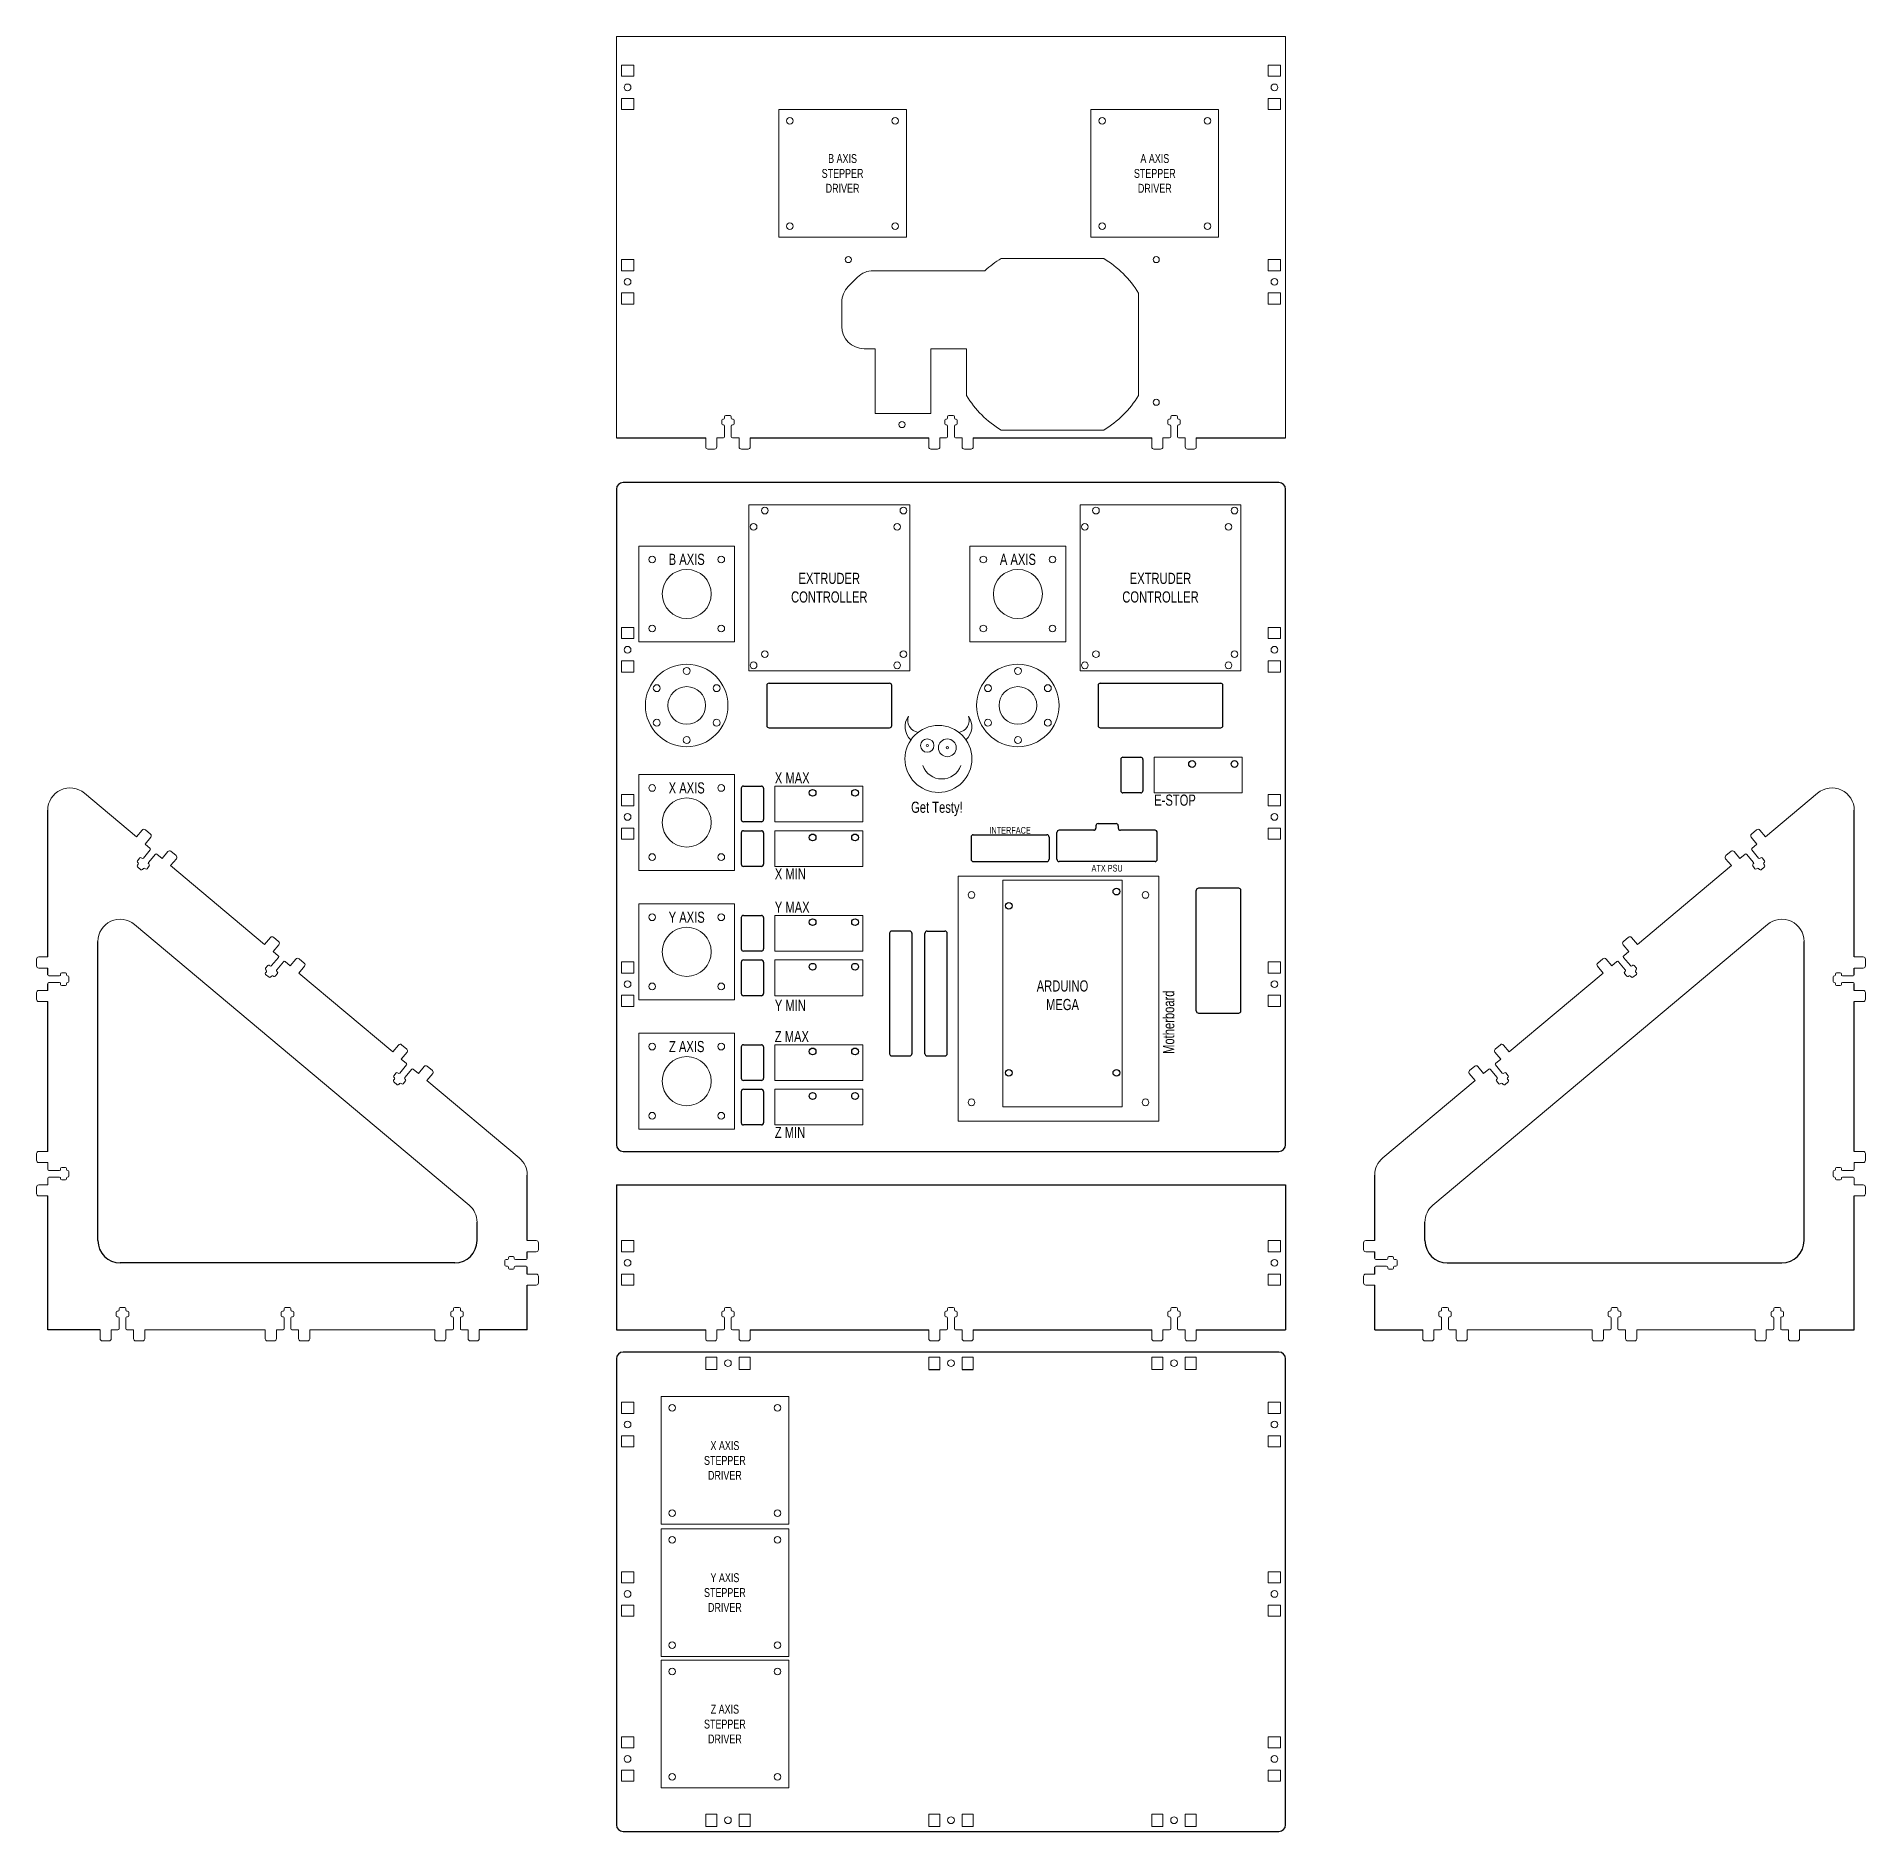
# Model space of a CAD drawing. Header units: millimetres. Extents: x -260 to 560, y -395 to 410.
import ezdxf

# ---------------------------------------------------------------- set-up
doc = ezdxf.new("R2010")
doc.units = ezdxf.units.MM
doc.layers.get('0').update_dxf_attribs({"linetype": 'CONTINUOUS', "lineweight": 25, "true_color": 0x000000})
for name, color, linetype, lineweight, true_color in [('1 Motor Plate', 7, 'CONTINUOUS', 0, 0x000000), ('6 Dino Brackets', 7, 'CONTINUOUS', 0, 0x000000), ('angle', 7, 'CONTINUOUS', 0, 0x000000), ('Cut', 7, 'CONTINUOUS', 0, 0x000000), ('Etch', 1, 'CONTINUOUS', 0, 0xff0000), ('Text', 1, 'CONTINUOUS', 0, 0xff0000), ('Top Layer', 7, 'CONTINUOUS', 0, 0x000000), ('Top Plate', 7, 'CONTINUOUS', 0, 0x000000)]:
    doc.layers.add(name, color=color, linetype=linetype, lineweight=lineweight, true_color=true_color)
doc.styles.get("Standard").update_dxf_attribs({"font": 'txt', "width": 0.75})

msp = doc.modelspace()

# ---------------------------------------------------------------- texts
at = {"layer": 'Etch', "width": 100}
for s, insert, char_height, attachment_point in [('B\\~AXIS\\PSTEPPER\\PDRIVER', (101.38, 348.62), 4, 5), ('A\\~AXIS\\PSTEPPER\\PDRIVER', (241.38, 348.62), 4, 5), ('B\\~AXIS', (31.5, 175.49), 5, 5), ('A\\~AXIS', (180, 175.49), 5, 5), ('X\\~AXIS', (31.5, 72.99), 5, 5), ('X\\~MAX', (71, 77.5), 5, 4), ('Get\\~Testy!', (143.68, 60.34), 5, 8), ('E-STOP', (241.11, 67.5), 5, 4), ('INTERFACE', (176.5, 54), 3, 5), ('X\\~MIN', (71, 34.5), 5, 4), ('ATX\\~PSU', (220, 37), 3, 5), ('Y\\~AXIS', (31.5, 14.99), 5, 5), ('Y\\~MAX', (71, 19.5), 5, 4), ('ARDUINO\\PMEGA', (200, -20), 5, 5), ('Y\\~MIN', (71, -24.5), 5, 4), ('Z\\~AXIS', (31.5, -43.01), 5, 5), ('Z\\~MAX', (71, -38.5), 5, 4), ('Z\\~MIN', (71, -81.5), 5, 4), ('X\\~AXIS\\PSTEPPER\\PDRIVER', (48.62, -228.62), 4, 5), ('Y\\~AXIS\\PSTEPPER\\PDRIVER', (48.62, -287.86), 4, 5), ('Z\\~AXIS\\PSTEPPER\\PDRIVER', (48.62, -346.86), 4, 5)]:
    msp.add_mtext(s, dxfattribs=dict(at, insert=insert, char_height=char_height, attachment_point=attachment_point))
at = {"layer": 'Etch', "insert": (247.64, -32.06), "char_height": 5, "width": 100, "attachment_point": 5, "rotation": 90}
msp.add_mtext('Motherboard', dxfattribs=at)
at = {"layer": 'Text', "char_height": 5, "width": 100, "attachment_point": 5}
for insert in [(95.43, 162.8), (243.93, 162.8)]:
    msp.add_mtext('EXTRUDER\\PCONTROLLER', dxfattribs=dict(at, insert=insert))

# ---------------------------------------------------------------- linework, layer by layer
for p, q in [((0, 230), (40, 230)), ((60, 230), (140, 230)), ((160, 230), (240, 230)), ((260, 230), (300, 230)), ((0, 207), (0, -87)), ((297, 210), (3, 210)), ((300, -87), (300, 207)), ((67.42, 119), (67.42, 101)), ((68.42, 120), (122.42, 120)), ((123.42, 101), (123.42, 119)), ((215.92, 119), (215.92, 101)), ((216.92, 120), (270.92, 120)), ((271.92, 101), (271.92, 119)), ((68.42, 100), (122.42, 100)), ((216.92, 100), (270.92, 100)), ((226.08, 85.75), (226.08, 71.75)), ((227.08, 86.75), (235.08, 86.75)), ((236.08, 85.75), (236.08, 71.75)), ((56.97, 73.84), (64.97, 73.84)), ((55.97, 72.84), (55.97, 58.84)), ((65.97, 72.84), (65.97, 58.84)), ((235.08, 70.75), (227.08, 70.75)), ((-255, -2.78), (-255, 63)), ((64.97, 57.84), (56.97, 57.84)), ((555, -2.78), (555, 63)), ((55.97, 52.84), (55.97, 38.84)), ((56.97, 53.84), (64.97, 53.84)), ((65.97, 52.84), (65.97, 38.84)), ((159, 51), (159, 41)), ((160, 52), (193, 52)), ((194, 51), (194, 41)), ((197.5, 41), (197.5, 53)), ((214, 54), (198.5, 54)), ((215, 56), (215, 55)), ((216, 57), (224, 57)), ((225, 56), (225, 55)), ((241.5, 54), (226, 54)), ((242.5, 41), (242.5, 53)), ((64.97, 37.84), (56.97, 37.84)), ((160, 40), (193, 40)), ((241.5, 40), (198.5, 40)), ((260, -27), (260, 27)), ((279, 28), (261, 28)), ((280, -27), (280, 27)), ((55.97, 14.84), (55.97, 0.84)), ((56.97, 15.84), (64.97, 15.84)), ((65.97, 14.84), (65.97, 0.84)), ((131.47, 8.82), (123.47, 8.82)), ((139.3, 8.78), (147.3, 8.78)), ((-232.5, -130), (-232.5, 4.12)), ((122.47, 7.82), (122.47, -46.18)), ((132.47, 7.82), (132.47, -46.18)), ((138.3, -46.18), (138.3, 7.78)), ((148.3, -46.18), (148.3, 7.78)), ((532.5, -130), (532.5, 4.12)), ((-255, -10.78), (-255, -7.78)), ((55.97, -5.16), (55.97, -19.16)), ((64.97, -0.16), (56.97, -0.16)), ((56.97, -4.16), (64.97, -4.16)), ((65.97, -5.16), (65.97, -19.16)), ((555, -10.78), (555, -7.78)), ((-255, -17.78), (-255, -14.78)), ((555, -17.78), (555, -14.78)), ((-255, -90), (-255, -22.78)), ((64.97, -20.16), (56.97, -20.16)), ((555, -90), (555, -22.78)), ((261, -28), (279, -28)), ((55.97, -43.16), (55.97, -57.16)), ((56.97, -42.16), (64.97, -42.16)), ((65.97, -43.16), (65.97, -57.16)), ((123.47, -47.18), (131.47, -47.18)), ((139.3, -47.18), (147.3, -47.18)), ((55.97, -63.16), (55.97, -77.16)), ((64.97, -58.16), (56.97, -58.16)), ((56.97, -62.16), (64.97, -62.16)), ((65.97, -63.16), (65.97, -77.16)), ((64.97, -78.16), (56.97, -78.16)), ((3, -90), (297, -90)), ((-40, -130), (-40, -100.62)), ((0, -105), (300, -105)), ((0, -105), (0, -170)), ((300, -105), (300, -170)), ((340, -130), (340, -100.62)), ((-255, -170), (-255, -110)), ((555, -170), (555, -110)), ((-62.5, -130), (-62.5, -121.74)), ((362.5, -130), (362.5, -121.74)), ((-40, -138), (-40, -135)), ((340, -138), (340, -135)), ((-72.5, -140), (-222.5, -140)), ((-40, -145), (-40, -142)), ((340, -145), (340, -142)), ((372.5, -140), (522.5, -140)), ((-40, -170), (-40, -150)), ((340, -170), (340, -150)), ((-231.5, -170), (-255, -170)), ((-40, -170), (-61.5, -170)), ((0, -170), (40, -170)), ((60, -170), (140, -170)), ((160, -170), (240, -170)), ((260, -170), (300, -170)), ((340, -170), (361.5, -170)), ((530.5, -170), (555, -170)), ((297, -180), (3, -180)), ((0, -183), (0, -392)), ((140, -187.75), (145, -187.75)), ((155, -187.75), (160, -187.75)), ((300, -392), (300, -183)), ((3, -395), (297, -395))]:
    msp.add_line(p, q)
for centre in [(258.08, 83.75), (277.08, 83.75), (87.97, 70.84), (106.97, 70.84), (87.97, 50.84), (106.97, 50.84), (224.16, 26.52), (175.9, 20.17), (87.97, 12.84), (106.97, 12.84), (87.97, -7.16), (106.97, -7.16), (87.97, -45.16), (106.97, -45.16), (175.9, -54.76), (224.16, -54.76), (87.97, -65.16), (106.97, -65.16)]:
    msp.add_circle(centre, 1.5)
for centre, radius, start, end in [((3, 207), 3, 90, 180), ((297, 207), 3, 0, 90), ((68.42, 119), 1, 90, 180), ((122.42, 119), 1, 360, 90), ((216.92, 119), 1, 90, 180), ((270.92, 119), 1, 360, 90), ((68.42, 101), 1, 180, 270), ((122.42, 101), 1, 270, 360), ((216.92, 101), 1, 180, 270), ((270.92, 101), 1, 270, 360), ((227.08, 85.75), 1, 90, 180), ((235.08, 85.75), 1, 0, 90), ((56.97, 72.84), 1, 90, 180), ((64.97, 72.84), 1, 0, 90), ((227.08, 71.75), 1, 180, 270), ((235.08, 71.75), 1, 270, 0), ((56.97, 58.84), 1, 180, 270), ((64.97, 58.84), 1, 270, 0), ((56.97, 52.84), 1, 90, 180), ((64.97, 52.84), 1, 0, 90), ((160, 51), 1, 90, 180), ((193, 51), 1, 0, 90), ((198.5, 53), 1, 90, 180), ((214, 55), 1, 270, 360), ((216, 56), 1, 90, 180), ((224, 56), 1, 360, 90), ((226, 55), 1, 180, 270), ((241.5, 53), 1, 360, 90), ((56.97, 38.84), 1, 180, 270), ((64.97, 38.84), 1, 270, 0), ((160, 41), 1, 180, 270), ((193, 41), 1, 270, 0), ((198.5, 41), 1, 180, 270), ((241.5, 41), 1, 270, 360), ((261, 27), 1, 90, 180), ((279, 27), 1, 360, 90), ((56.97, 14.84), 1, 90, 180), ((64.97, 14.84), 1, 0, 90), ((123.47, 7.82), 1, 90, 180), ((131.47, 7.82), 1, 360, 90), ((139.3, 7.78), 1, 90, 180), ((147.3, 7.78), 1, 0, 90), ((56.97, 0.84), 1, 180, 270), ((64.97, 0.84), 1, 270, 0), ((56.97, -5.16), 1, 90, 180), ((64.97, -5.16), 1, 0, 90), ((56.97, -19.16), 1, 180, 270), ((64.97, -19.16), 1, 270, 0), ((261, -27), 1, 180, 270), ((279, -27), 1, 270, 360), ((56.97, -43.16), 1, 90, 180), ((64.97, -43.16), 1, 0, 90), ((123.47, -46.18), 1, 180, 270), ((131.47, -46.18), 1, 270, 360), ((139.3, -46.18), 1, 180, 270), ((147.3, -46.18), 1, 270, 0), ((56.97, -57.16), 1, 180, 270), ((64.97, -57.16), 1, 270, 0), ((56.97, -63.16), 1, 90, 180), ((64.97, -63.16), 1, 0, 90), ((56.97, -77.16), 1, 180, 270), ((64.97, -77.16), 1, 270, 0), ((3, -87), 3, 180, 270), ((297, -87), 3, 270, 0), ((-222.5, -130), 10, 180, 270), ((-72.5, -130), 10, 270, 0), ((372.5, -130), 10, 180, 270), ((522.5, -130), 10, 270, 360), ((3, -183), 3, 90, 180), ((297, -183), 3, 0, 90), ((3, -392), 3, 180, 270), ((297, -392), 3, 270, 0)]:
    msp.add_arc(centre, radius, start, end)
at = {"layer": '1 Motor Plate'}
for centre, radius in [((31.5, 125.5), 1.55), ((180, 125.5), 1.55), ((18.08, 117.75), 1.55), ((31.5, 110), 8.45), ((44.92, 117.75), 1.55), ((166.58, 117.75), 1.55), ((180, 110), 8.45), ((193.42, 117.75), 1.55), ((18.08, 102.25), 1.55), ((44.92, 102.25), 1.55), ((166.58, 102.25), 1.55), ((193.42, 102.25), 1.55), ((31.5, 94.5), 1.55), ((180, 94.5), 1.55)]:
    msp.add_circle(centre, radius, dxfattribs=at)
at = {"layer": '6 Dino Brackets'}
for p, q in [((2.25, 397.22), (7.75, 397.22)), ((2.25, 397.22), (2.25, 392.22)), ((7.75, 397.22), (7.75, 392.22)), ((297.75, 397.22), (292.25, 397.22)), ((292.25, 397.22), (292.25, 392.22)), ((297.75, 397.22), (297.75, 392.22)), ((2.25, 392.22), (7.75, 392.22)), ((297.75, 392.22), (292.25, 392.22)), ((2.25, 382.22), (7.75, 382.22)), ((2.25, 382.22), (2.25, 377.22)), ((2.25, 377.22), (7.75, 377.22)), ((7.75, 382.22), (7.75, 377.22)), ((297.75, 382.22), (292.25, 382.22)), ((292.25, 382.22), (292.25, 377.22)), ((297.75, 377.22), (292.25, 377.22)), ((297.75, 382.22), (297.75, 377.22)), ((2.25, 310), (7.75, 310)), ((2.25, 310), (2.25, 305)), ((2.25, 305), (7.75, 305)), ((7.75, 310), (7.75, 305)), ((297.75, 310), (292.25, 310)), ((292.25, 310), (292.25, 305)), ((297.75, 305), (292.25, 305)), ((297.75, 310), (297.75, 305)), ((2.25, 295), (7.75, 295)), ((2.25, 295), (2.25, 290)), ((2.25, 290), (7.75, 290)), ((7.75, 295), (7.75, 290)), ((297.75, 295), (292.25, 295)), ((292.25, 295), (292.25, 290)), ((297.75, 290), (292.25, 290)), ((297.75, 295), (297.75, 290)), ((47.2, 237.9), (47.2, 236.3)), ((48, 238.4), (47.7, 238.4)), ((48.5, 238.9), (48.5, 239.5)), ((49, 240), (51, 240)), ((51.5, 239.5), (51.5, 238.9)), ((52.3, 238.4), (52, 238.4)), ((52.8, 236.3), (52.8, 237.9)), ((147.2, 237.9), (147.2, 236.3)), ((148, 238.4), (147.7, 238.4)), ((148.5, 238.9), (148.5, 239.5)), ((149, 240), (151, 240)), ((151.5, 239.5), (151.5, 238.9)), ((152.3, 238.4), (152, 238.4)), ((152.8, 236.3), (152.8, 237.9)), ((247.2, 237.9), (247.2, 236.3)), ((248, 238.4), (247.7, 238.4)), ((248.5, 238.9), (248.5, 239.5)), ((249, 240), (251, 240)), ((251.5, 239.5), (251.5, 238.9)), ((252.3, 238.4), (252, 238.4)), ((252.8, 236.3), (252.8, 237.9)), ((40, 226), (40, 230)), ((48, 230), (45, 230)), ((45, 230), (45, 226)), ((47.7, 235.8), (48, 235.8)), ((48.5, 230.5), (48.5, 235.3)), ((51.5, 235.3), (51.5, 230.5)), ((52, 235.8), (52.3, 235.8)), ((52, 230), (55, 230)), ((55, 230), (55, 226)), ((60, 230), (60, 225.98)), ((140, 226), (140, 230)), ((148, 230), (145, 230)), ((145, 230), (145, 226)), ((147.7, 235.8), (148, 235.8)), ((148.5, 230.5), (148.5, 235.3)), ((151.5, 235.3), (151.5, 230.5)), ((152, 235.8), (152.3, 235.8)), ((152, 230), (155, 230)), ((155, 230), (155, 226)), ((160, 230), (160, 225.98)), ((240, 226), (240, 230)), ((248, 230), (245, 230)), ((245, 230), (245, 226)), ((247.7, 235.8), (248, 235.8)), ((248.5, 230.5), (248.5, 235.3)), ((251.5, 235.3), (251.5, 230.5)), ((252, 235.8), (252.3, 235.8)), ((252, 230), (255, 230)), ((255, 230), (255, 226)), ((260, 230), (260, 225.98)), ((41, 225), (44, 225)), ((56, 225), (59, 225)), ((141, 225), (144, 225)), ((156, 225), (159, 225)), ((241, 225), (244, 225)), ((256, 225), (259, 225)), ((2.25, 145), (7.75, 145)), ((2.25, 145), (2.25, 140)), ((2.25, 140), (7.75, 140)), ((7.75, 145), (7.75, 140)), ((292.25, 145), (297.75, 145)), ((292.25, 145), (292.25, 140)), ((292.25, 140), (297.75, 140)), ((297.75, 145), (297.75, 140)), ((2.25, 130), (7.75, 130)), ((2.25, 130), (2.25, 125)), ((2.25, 125), (7.75, 125)), ((7.75, 130), (7.75, 125)), ((292.25, 130), (297.75, 130)), ((292.25, 130), (292.25, 125)), ((292.25, 125), (297.75, 125)), ((297.75, 130), (297.75, 125)), ((2.25, 70), (7.75, 70)), ((2.25, 70), (2.25, 65)), ((7.75, 70), (7.75, 65)), ((292.25, 70), (297.75, 70)), ((292.25, 70), (292.25, 65)), ((297.75, 70), (297.75, 65)), ((2.25, 65), (7.75, 65)), ((292.25, 65), (297.75, 65)), ((2.25, 55), (7.75, 55)), ((2.25, 55), (2.25, 50)), ((2.25, 50), (7.75, 50)), ((7.75, 55), (7.75, 50)), ((292.25, 55), (297.75, 55)), ((292.25, 55), (292.25, 50)), ((292.25, 50), (297.75, 50)), ((297.75, 55), (297.75, 50)), ((-260, -6.78), (-260, -3.78)), ((-255, -2.78), (-259.02, -2.78)), ((-255, -7.78), (-259, -7.78)), ((-255, -10.78), (-255, -7.78)), ((2.25, -5), (7.75, -5)), ((2.25, -5), (2.25, -10)), ((7.75, -5), (7.75, -10)), ((292.25, -5), (297.75, -5)), ((292.25, -5), (292.25, -10)), ((297.75, -5), (297.75, -10)), ((555, -2.78), (559.02, -2.78)), ((555, -10.78), (555, -7.78)), ((555, -7.78), (559, -7.78)), ((560, -6.78), (560, -3.78)), ((-255, -14.78), (-255, -17.78)), ((-249.7, -11.28), (-254.5, -11.28)), ((-254.5, -14.28), (-249.7, -14.28)), ((-250.5, -11.28), (-251.1, -11.28)), ((-251.1, -14.28), (-250.5, -14.28)), ((-249.2, -10.78), (-249.2, -10.48)), ((-249.2, -15.08), (-249.2, -14.78)), ((-248.7, -9.98), (-247.1, -9.98)), ((-247.1, -15.58), (-248.7, -15.58)), ((-246.6, -10.48), (-246.6, -10.78)), ((-246.6, -14.78), (-246.6, -15.08)), ((-245.6, -13.78), (-245.6, -11.78)), ((2.25, -10), (7.75, -10)), ((292.25, -10), (297.75, -10)), ((545.6, -13.78), (545.6, -11.78)), ((546.6, -10.48), (546.6, -10.78)), ((546.6, -14.78), (546.6, -15.08)), ((548.7, -9.98), (547.1, -9.98)), ((547.1, -15.58), (548.7, -15.58)), ((549.2, -10.78), (549.2, -10.48)), ((549.2, -15.08), (549.2, -14.78)), ((549.7, -11.28), (554.5, -11.28)), ((554.5, -14.28), (549.7, -14.28)), ((550.5, -11.28), (551.1, -11.28)), ((551.1, -14.28), (550.5, -14.28)), ((555, -14.78), (555, -17.78)), ((-260, -21.78), (-260, -18.78)), ((-255, -17.78), (-259, -17.78)), ((-259, -22.78), (-255, -22.78)), ((2.25, -20), (7.75, -20)), ((2.25, -20), (2.25, -25)), ((7.75, -20), (7.75, -25)), ((292.25, -20), (297.75, -20)), ((292.25, -20), (292.25, -25)), ((297.75, -20), (297.75, -25)), ((555, -17.78), (559, -17.78)), ((559, -22.78), (555, -22.78)), ((560, -21.78), (560, -18.78)), ((2.25, -25), (7.75, -25)), ((292.25, -25), (297.75, -25)), ((-255, -90), (-259.02, -90)), ((555, -90), (559.02, -90)), ((-260, -94), (-260, -91)), ((-255, -95), (-259, -95)), ((-255, -98), (-255, -95)), ((-249.2, -98), (-249.2, -97.7)), ((-248.7, -97.2), (-247.1, -97.2)), ((-246.6, -97.7), (-246.6, -98)), ((546.6, -97.7), (546.6, -98)), ((548.7, -97.2), (547.1, -97.2)), ((549.2, -98), (549.2, -97.7)), ((555, -98), (555, -95)), ((555, -95), (559, -95)), ((560, -94), (560, -91)), ((-260, -109), (-260, -106)), ((-255, -105), (-259, -105)), ((-255, -102), (-255, -105)), ((-249.7, -98.5), (-254.5, -98.5)), ((-254.5, -101.5), (-249.7, -101.5)), ((-250.5, -98.5), (-251.1, -98.5)), ((-251.1, -101.5), (-250.5, -101.5)), ((-249.2, -102.3), (-249.2, -102)), ((-247.1, -102.8), (-248.7, -102.8)), ((-246.6, -102), (-246.6, -102.3)), ((-245.6, -101), (-245.6, -99)), ((545.6, -101), (545.6, -99)), ((546.6, -102), (546.6, -102.3)), ((547.1, -102.8), (548.7, -102.8)), ((549.2, -102.3), (549.2, -102)), ((549.7, -98.5), (554.5, -98.5)), ((554.5, -101.5), (549.7, -101.5)), ((550.5, -98.5), (551.1, -98.5)), ((551.1, -101.5), (550.5, -101.5)), ((555, -102), (555, -105)), ((555, -105), (559, -105)), ((560, -109), (560, -106)), ((-259, -110), (-255, -110)), ((559, -110), (555, -110)), ((-40, -130), (-35.98, -130)), ((-35, -134), (-35, -131)), ((7.75, -130), (2.25, -130)), ((2.25, -135), (2.25, -130)), ((7.75, -135), (7.75, -130)), ((297.75, -130), (292.25, -130)), ((292.25, -135), (292.25, -130)), ((297.75, -135), (297.75, -130)), ((335, -134), (335, -131)), ((340, -130), (335.98, -130)), ((-50, -141), (-50, -139)), ((-49.5, -138.5), (-48.9, -138.5)), ((-48.4, -137.7), (-48.4, -138)), ((-46.3, -137.2), (-47.9, -137.2)), ((-45.8, -138), (-45.8, -137.7)), ((-45.3, -138.5), (-40.5, -138.5)), ((-40, -138), (-40, -135)), ((-40, -135), (-36, -135)), ((7.75, -135), (2.25, -135)), ((297.75, -135), (292.25, -135)), ((340, -135), (336, -135)), ((340, -138), (340, -135)), ((345.3, -138.5), (340.5, -138.5)), ((345.8, -138), (345.8, -137.7)), ((346.3, -137.2), (347.9, -137.2)), ((348.4, -137.7), (348.4, -138)), ((349.5, -138.5), (348.9, -138.5)), ((350, -141), (350, -139)), ((-48.9, -141.5), (-49.5, -141.5)), ((-48.4, -142), (-48.4, -142.3)), ((-47.9, -142.8), (-46.3, -142.8)), ((-45.8, -142.3), (-45.8, -142)), ((-40.5, -141.5), (-45.3, -141.5)), ((-40, -142), (-40, -145)), ((-40, -145), (-36, -145)), ((-35, -149), (-35, -146)), ((7.75, -145), (2.25, -145)), ((2.25, -150), (2.25, -145)), ((7.75, -150), (7.75, -145)), ((297.75, -145), (292.25, -145)), ((292.25, -150), (292.25, -145)), ((297.75, -150), (297.75, -145)), ((335, -149), (335, -146)), ((340, -145), (336, -145)), ((340, -142), (340, -145)), ((340.5, -141.5), (345.3, -141.5)), ((345.8, -142.3), (345.8, -142)), ((347.9, -142.8), (346.3, -142.8)), ((348.4, -142), (348.4, -142.3)), ((348.9, -141.5), (349.5, -141.5)), ((-36, -150), (-40, -150)), ((7.75, -150), (2.25, -150)), ((297.75, -150), (292.25, -150)), ((336, -150), (340, -150)), ((-224.3, -162.1), (-224.3, -163.7)), ((-223.5, -161.6), (-223.8, -161.6)), ((-223, -161.1), (-223, -160.5)), ((-222.5, -160), (-220.5, -160)), ((-220, -160.5), (-220, -161.1)), ((-219.2, -161.6), (-219.5, -161.6)), ((-218.7, -163.7), (-218.7, -162.1)), ((-150.3, -162.1), (-150.3, -163.7)), ((-149.5, -161.6), (-149.8, -161.6)), ((-149, -161.1), (-149, -160.5)), ((-148.5, -160), (-146.5, -160)), ((-146, -160.5), (-146, -161.1)), ((-145.2, -161.6), (-145.5, -161.6)), ((-144.7, -163.7), (-144.7, -162.1)), ((-74.3, -162.1), (-74.3, -163.7)), ((-73.5, -161.6), (-73.8, -161.6)), ((-73, -161.1), (-73, -160.5)), ((-72.5, -160), (-70.5, -160)), ((-70, -160.5), (-70, -161.1)), ((-69.2, -161.6), (-69.5, -161.6)), ((-68.7, -163.7), (-68.7, -162.1)), ((47.2, -162.1), (47.2, -163.7)), ((48, -161.6), (47.7, -161.6)), ((48.5, -161.1), (48.5, -160.5)), ((49, -160), (51, -160)), ((51.5, -160.5), (51.5, -161.1)), ((52.3, -161.6), (52, -161.6)), ((52.8, -163.7), (52.8, -162.1)), ((147.2, -162.1), (147.2, -163.7)), ((148, -161.6), (147.7, -161.6)), ((148.5, -161.1), (148.5, -160.5)), ((149, -160), (151, -160)), ((151.5, -160.5), (151.5, -161.1)), ((152.3, -161.6), (152, -161.6)), ((152.8, -163.7), (152.8, -162.1)), ((247.2, -162.1), (247.2, -163.7)), ((248, -161.6), (247.7, -161.6)), ((248.5, -161.1), (248.5, -160.5)), ((249, -160), (251, -160)), ((251.5, -160.5), (251.5, -161.1)), ((252.3, -161.6), (252, -161.6)), ((252.8, -163.7), (252.8, -162.1)), ((368.7, -163.7), (368.7, -162.1)), ((369.2, -161.6), (369.5, -161.6)), ((370, -160.5), (370, -161.1)), ((372.5, -160), (370.5, -160)), ((373, -161.1), (373, -160.5)), ((373.5, -161.6), (373.8, -161.6)), ((374.3, -162.1), (374.3, -163.7)), ((444.7, -163.7), (444.7, -162.1)), ((445.2, -161.6), (445.5, -161.6)), ((446, -160.5), (446, -161.1)), ((448.5, -160), (446.5, -160)), ((449, -161.1), (449, -160.5)), ((449.5, -161.6), (449.8, -161.6)), ((450.3, -162.1), (450.3, -163.7)), ((517.7, -163.7), (517.7, -162.1)), ((518.2, -161.6), (518.5, -161.6)), ((519, -160.5), (519, -161.1)), ((521.5, -160), (519.5, -160)), ((522, -161.1), (522, -160.5)), ((522.5, -161.6), (522.8, -161.6)), ((523.3, -162.1), (523.3, -163.7)), ((-231.5, -174), (-231.5, -170)), ((-223.5, -170), (-226.5, -170)), ((-226.5, -170), (-226.5, -174)), ((-223.8, -164.2), (-223.5, -164.2)), ((-223, -169.5), (-223, -164.7)), ((-220, -164.7), (-220, -169.5)), ((-219.5, -164.2), (-219.2, -164.2)), ((-219.5, -170), (-216.5, -170)), ((-216.5, -170), (-216.5, -174)), ((-211.5, -170), (-211.5, -174.02)), ((-157.5, -174), (-157.5, -170)), ((-149.5, -170), (-152.5, -170)), ((-152.5, -170), (-152.5, -174)), ((-149.8, -164.2), (-149.5, -164.2)), ((-149, -169.5), (-149, -164.7)), ((-146, -164.7), (-146, -169.5)), ((-145.5, -164.2), (-145.2, -164.2)), ((-145.5, -170), (-142.5, -170)), ((-142.5, -170), (-142.5, -174)), ((-137.5, -170), (-137.5, -174.02)), ((-81.5, -174), (-81.5, -170)), ((-73.5, -170), (-76.5, -170)), ((-76.5, -170), (-76.5, -174)), ((-73.8, -164.2), (-73.5, -164.2)), ((-73, -169.5), (-73, -164.7)), ((-70, -164.7), (-70, -169.5)), ((-69.5, -164.2), (-69.2, -164.2)), ((-69.5, -170), (-66.5, -170)), ((-66.5, -170), (-66.5, -174)), ((-61.5, -170), (-61.5, -174.02)), ((40, -174), (40, -170)), ((48, -170), (45, -170)), ((45, -170), (45, -174)), ((47.7, -164.2), (48, -164.2)), ((48.5, -169.5), (48.5, -164.7)), ((51.5, -164.7), (51.5, -169.5)), ((52, -164.2), (52.3, -164.2)), ((52, -170), (55, -170)), ((55, -170), (55, -174)), ((60, -170), (60, -174.02)), ((140, -174), (140, -170)), ((148, -170), (145, -170)), ((145, -170), (145, -174)), ((147.7, -164.2), (148, -164.2)), ((148.5, -169.5), (148.5, -164.7)), ((151.5, -164.7), (151.5, -169.5)), ((152, -164.2), (152.3, -164.2)), ((152, -170), (155, -170)), ((155, -170), (155, -174)), ((160, -170), (160, -174.02)), ((240, -174), (240, -170)), ((248, -170), (245, -170)), ((245, -170), (245, -174)), ((247.7, -164.2), (248, -164.2)), ((248.5, -169.5), (248.5, -164.7)), ((251.5, -164.7), (251.5, -169.5)), ((252, -164.2), (252.3, -164.2)), ((252, -170), (255, -170)), ((255, -170), (255, -174)), ((260, -170), (260, -174.02)), ((361.5, -170), (361.5, -174.02)), ((369.5, -170), (366.5, -170)), ((366.5, -170), (366.5, -174)), ((369.5, -164.2), (369.2, -164.2)), ((370, -164.7), (370, -169.5)), ((373, -169.5), (373, -164.7)), ((373.8, -164.2), (373.5, -164.2)), ((373.5, -170), (376.5, -170)), ((376.5, -170), (376.5, -174)), ((381.5, -174), (381.5, -170)), ((437.5, -170), (437.5, -174.02)), ((445.5, -170), (442.5, -170)), ((442.5, -170), (442.5, -174)), ((445.5, -164.2), (445.2, -164.2)), ((446, -164.7), (446, -169.5)), ((449, -169.5), (449, -164.7)), ((449.8, -164.2), (449.5, -164.2)), ((449.5, -170), (452.5, -170)), ((452.5, -170), (452.5, -174)), ((457.5, -174), (457.5, -170)), ((510.5, -170), (510.5, -174.02)), ((518.5, -170), (515.5, -170)), ((515.5, -170), (515.5, -174)), ((518.5, -164.2), (518.2, -164.2)), ((519, -164.7), (519, -169.5)), ((522, -169.5), (522, -164.7)), ((522.8, -164.2), (522.5, -164.2)), ((522.5, -170), (525.5, -170)), ((525.5, -170), (525.5, -174)), ((530.5, -174), (530.5, -170)), ((-230.5, -175), (-227.5, -175)), ((-215.5, -175), (-212.5, -175)), ((-156.5, -175), (-153.5, -175)), ((-141.5, -175), (-138.5, -175)), ((-80.5, -175), (-77.5, -175)), ((-65.5, -175), (-62.5, -175)), ((41, -175), (44, -175)), ((56, -175), (59, -175)), ((141, -175), (144, -175)), ((156, -175), (159, -175)), ((241, -175), (244, -175)), ((256, -175), (259, -175)), ((365.5, -175), (362.5, -175)), ((380.5, -175), (377.5, -175)), ((441.5, -175), (438.5, -175)), ((456.5, -175), (453.5, -175)), ((514.5, -175), (511.5, -175)), ((529.5, -175), (526.5, -175)), ((40, -187.75), (40, -182.25)), ((40, -182.25), (45, -182.25)), ((40, -187.75), (45, -187.75)), ((45, -187.75), (45, -182.25)), ((55, -187.75), (55, -182.25)), ((55, -182.25), (60, -182.25)), ((55, -187.75), (60, -187.75)), ((60, -187.75), (60, -182.25)), ((140, -187.75), (140, -182.25)), ((140, -182.25), (145, -182.25)), ((145, -187.75), (145, -182.25)), ((155, -187.75), (155, -182.25)), ((155, -182.25), (160, -182.25)), ((160, -187.75), (160, -182.25)), ((240, -187.75), (240, -182.25)), ((240, -182.25), (245, -182.25)), ((240, -187.75), (245, -187.75)), ((245, -187.75), (245, -182.25)), ((255, -187.75), (255, -182.25)), ((255, -182.25), (260, -182.25)), ((255, -187.75), (260, -187.75)), ((260, -187.75), (260, -182.25)), ((2.25, -202.5), (7.75, -202.5)), ((2.25, -202.5), (2.25, -207.5)), ((7.75, -202.5), (7.75, -207.5)), ((292.25, -202.5), (297.75, -202.5)), ((292.25, -202.5), (292.25, -207.5)), ((297.75, -202.5), (297.75, -207.5)), ((2.25, -207.5), (7.75, -207.5)), ((292.25, -207.5), (297.75, -207.5)), ((2.25, -217.5), (7.75, -217.5)), ((2.25, -217.5), (2.25, -222.5)), ((7.75, -217.5), (7.75, -222.5)), ((292.25, -217.5), (297.75, -217.5)), ((292.25, -217.5), (292.25, -222.5)), ((297.75, -217.5), (297.75, -222.5)), ((2.25, -222.5), (7.75, -222.5)), ((292.25, -222.5), (297.75, -222.5)), ((2.25, -278.5), (7.75, -278.5)), ((2.25, -278.5), (2.25, -283.5)), ((7.75, -278.5), (7.75, -283.5)), ((292.25, -278.5), (297.75, -278.5)), ((292.25, -278.5), (292.25, -283.5)), ((297.75, -278.5), (297.75, -283.5)), ((2.25, -283.5), (7.75, -283.5)), ((292.25, -283.5), (297.75, -283.5)), ((2.25, -293.5), (7.75, -293.5)), ((2.25, -293.5), (2.25, -298.5)), ((7.75, -293.5), (7.75, -298.5)), ((292.25, -293.5), (297.75, -293.5)), ((292.25, -293.5), (292.25, -298.5)), ((297.75, -293.5), (297.75, -298.5)), ((2.25, -298.5), (7.75, -298.5)), ((292.25, -298.5), (297.75, -298.5)), ((2.25, -352.5), (7.75, -352.5)), ((2.25, -352.5), (2.25, -357.5)), ((7.75, -352.5), (7.75, -357.5)), ((292.25, -352.5), (297.75, -352.5)), ((292.25, -352.5), (292.25, -357.5)), ((297.75, -352.5), (297.75, -357.5)), ((2.25, -357.5), (7.75, -357.5)), ((292.25, -357.5), (297.75, -357.5)), ((2.25, -367.5), (7.75, -367.5)), ((2.25, -367.5), (2.25, -372.5)), ((7.75, -367.5), (7.75, -372.5)), ((292.25, -367.5), (297.75, -367.5)), ((292.25, -367.5), (292.25, -372.5)), ((297.75, -367.5), (297.75, -372.5)), ((2.25, -372.5), (7.75, -372.5)), ((292.25, -372.5), (297.75, -372.5)), ((40, -392.75), (40, -387.25)), ((40, -387.25), (45, -387.25)), ((40, -392.75), (45, -392.75)), ((45, -392.75), (45, -387.25)), ((55, -392.75), (55, -387.25)), ((55, -387.25), (60, -387.25)), ((55, -392.75), (60, -392.75)), ((60, -392.75), (60, -387.25)), ((140, -392.75), (140, -387.25)), ((140, -387.25), (145, -387.25)), ((140, -392.75), (145, -392.75)), ((145, -392.75), (145, -387.25)), ((155, -392.75), (155, -387.25)), ((155, -387.25), (160, -387.25)), ((155, -392.75), (160, -392.75)), ((160, -392.75), (160, -387.25)), ((240, -392.75), (240, -387.25)), ((240, -387.25), (245, -387.25)), ((240, -392.75), (245, -392.75)), ((245, -392.75), (245, -387.25)), ((255, -392.75), (255, -387.25)), ((255, -387.25), (260, -387.25)), ((255, -392.75), (260, -392.75)), ((260, -392.75), (260, -387.25))]:
    msp.add_line(p, q, dxfattribs=at)
for centre in [(5, 387.22), (295, 387.22), (5, 300), (295, 300), (5, 135), (295, 135), (5, 60), (295, 60), (5, -15), (295, -15), (5, -140), (295, -140), (50, -185), (150, -185), (250, -185), (5, -212.5), (295, -212.5), (295, -288.5), (5, -288.5), (5, -362.5), (295, -362.5), (50, -390), (150, -390), (250, -390)]:
    msp.add_circle(centre, 1.5, dxfattribs=at)
for centre, radius, start, end in [((47.7, 237.9), 0.5, 90, 180), ((48, 238.9), 0.5, 270, 0), ((49, 239.5), 0.5, 90, 180), ((51, 239.5), 0.5, 0, 90), ((52, 238.9), 0.5, 180, 270), ((52.3, 237.9), 0.5, 0, 90), ((147.7, 237.9), 0.5, 90, 180), ((148, 238.9), 0.5, 270, 0), ((149, 239.5), 0.5, 90, 180), ((151, 239.5), 0.5, 0, 90), ((152, 238.9), 0.5, 180, 270), ((152.3, 237.9), 0.5, 0, 90), ((247.7, 237.9), 0.5, 90, 180), ((248, 238.9), 0.5, 270, 0), ((249, 239.5), 0.5, 90, 180), ((251, 239.5), 0.5, 0, 90), ((252, 238.9), 0.5, 180, 270), ((252.3, 237.9), 0.5, 0, 90), ((47.7, 236.3), 0.5, 180, 270), ((48, 235.3), 0.5, 0, 90), ((48, 230.5), 0.5, 270, 0), ((52, 235.3), 0.5, 90, 180), ((52, 230.5), 0.5, 180, 270), ((52.3, 236.3), 0.5, 270, 0), ((147.7, 236.3), 0.5, 180, 270), ((148, 235.3), 0.5, 0, 90), ((148, 230.5), 0.5, 270, 0), ((152, 235.3), 0.5, 90, 180), ((152, 230.5), 0.5, 180, 270), ((152.3, 236.3), 0.5, 270, 0), ((247.7, 236.3), 0.5, 180, 270), ((248, 235.3), 0.5, 0, 90), ((248, 230.5), 0.5, 270, 0), ((252, 235.3), 0.5, 90, 180), ((252, 230.5), 0.5, 180, 270), ((252.3, 236.3), 0.5, 270, 0), ((41, 226), 1, 180, 270), ((44, 226), 1, 270, 0), ((56, 226), 1, 180, 270), ((59, 226), 1, 270, 359.09399), ((141, 226), 1, 180, 270), ((144, 226), 1, 270, 0), ((156, 226), 1, 180, 270), ((159, 226), 1, 270, 359.09399), ((241, 226), 1, 180, 270), ((244, 226), 1, 270, 0), ((256, 226), 1, 180, 270), ((259, 226), 1, 270, 359.09399), ((-259, -3.78), 1, 90.90601, 180), ((-259, -6.78), 1, 180, 270), ((559, -6.78), 1, 270, 360), ((559, -3.78), 1, 360, 89.09399), ((-254.5, -10.78), 0.5, 180, 270), ((-254.5, -14.78), 0.5, 90, 180), ((-249.7, -10.78), 0.5, 270, 0), ((-249.7, -14.78), 0.5, 0, 90), ((-248.7, -10.48), 0.5, 90, 180), ((-248.7, -15.08), 0.5, 180, 270), ((-247.1, -10.48), 0.5, 0, 90), ((-247.1, -15.08), 0.5, 270, 0), ((-246.1, -10.78), 0.5, 180, 270), ((-246.1, -14.78), 0.5, 90, 180), ((-246.1, -11.78), 0.5, 0, 90), ((-246.1, -13.78), 0.5, 270, 0), ((546.1, -11.78), 0.5, 90, 180), ((546.1, -13.78), 0.5, 180, 270), ((546.1, -10.78), 0.5, 270, 360), ((546.1, -14.78), 0.5, 0, 90), ((547.1, -10.48), 0.5, 90, 180), ((547.1, -15.08), 0.5, 180, 270), ((548.7, -10.48), 0.5, 360, 90), ((548.7, -15.08), 0.5, 270, 0), ((549.7, -10.78), 0.5, 180, 270), ((549.7, -14.78), 0.5, 90, 180), ((554.5, -10.78), 0.5, 270, 360), ((554.5, -14.78), 0.5, 360, 90), ((-259, -18.78), 1, 90, 180), ((-259, -21.78), 1, 180, 270), ((559, -18.78), 1, 360, 90), ((559, -21.78), 1, 270, 360), ((-259, -91), 1, 90.90601, 180), ((559, -91), 1, 360, 89.09399), ((-259, -94), 1, 180, 270), ((-254.5, -98), 0.5, 180, 270), ((-249.7, -98), 0.5, 270, 0), ((-248.7, -97.7), 0.5, 90, 180), ((-247.1, -97.7), 0.5, 0, 90), ((-246.1, -98), 0.5, 180, 270), ((546.1, -98), 0.5, 270, 360), ((547.1, -97.7), 0.5, 90, 180), ((548.7, -97.7), 0.5, 360, 90), ((549.7, -98), 0.5, 180, 270), ((554.5, -98), 0.5, 270, 360), ((559, -94), 1, 270, 360), ((-259, -106), 1, 90, 180), ((-254.5, -102), 0.5, 90, 180), ((-249.7, -102), 0.5, 0, 90), ((-248.7, -102.3), 0.5, 180, 270), ((-247.1, -102.3), 0.5, 270, 0), ((-246.1, -102), 0.5, 90, 180), ((-246.1, -99), 0.5, 0, 90), ((-246.1, -101), 0.5, 270, 0), ((546.1, -99), 0.5, 90, 180), ((546.1, -101), 0.5, 180, 270), ((546.1, -102), 0.5, 0, 90), ((547.1, -102.3), 0.5, 180, 270), ((548.7, -102.3), 0.5, 270, 0), ((549.7, -102), 0.5, 90, 180), ((554.5, -102), 0.5, 360, 90), ((559, -106), 1, 360, 90), ((-259, -109), 1, 180, 270), ((559, -109), 1, 270, 360), ((-36, -131), 1, 0, 89.09399), ((336, -131), 1, 90.90601, 180), ((-49.5, -139), 0.5, 90, 180), ((-48.9, -138), 0.5, 270, 0), ((-47.9, -137.7), 0.5, 90, 180), ((-46.3, -137.7), 0.5, 0, 90), ((-45.3, -138), 0.5, 180, 270), ((-40.5, -138), 0.5, 270, 0), ((-36, -134), 1, 270, 0), ((336, -134), 1, 180, 270), ((340.5, -138), 0.5, 180, 270), ((345.3, -138), 0.5, 270, 0), ((346.3, -137.7), 0.5, 90, 180), ((347.9, -137.7), 0.5, 0, 90), ((348.9, -138), 0.5, 180, 270), ((349.5, -139), 0.5, 360, 90), ((-49.5, -141), 0.5, 180, 270), ((-48.9, -142), 0.5, 0, 90), ((-47.9, -142.3), 0.5, 180, 270), ((-46.3, -142.3), 0.5, 270, 0), ((-45.3, -142), 0.5, 90, 180), ((-40.5, -142), 0.5, 0, 90), ((-36, -146), 1, 0, 90), ((336, -146), 1, 90, 180), ((340.5, -142), 0.5, 90, 180), ((345.3, -142), 0.5, 360, 90), ((346.3, -142.3), 0.5, 180, 270), ((347.9, -142.3), 0.5, 270, 360), ((348.9, -142), 0.5, 90, 180), ((349.5, -141), 0.5, 270, 360), ((-36, -149), 1, 270, 0), ((336, -149), 1, 180, 270), ((-223.8, -162.1), 0.5, 90, 180), ((-223.8, -163.7), 0.5, 180, 270), ((-223.5, -161.1), 0.5, 270, 0), ((-222.5, -160.5), 0.5, 90, 180), ((-220.5, -160.5), 0.5, 0, 90), ((-219.5, -161.1), 0.5, 180, 270), ((-219.2, -162.1), 0.5, 0, 90), ((-219.2, -163.7), 0.5, 270, 0), ((-149.8, -162.1), 0.5, 90, 180), ((-149.8, -163.7), 0.5, 180, 270), ((-149.5, -161.1), 0.5, 270, 0), ((-148.5, -160.5), 0.5, 90, 180), ((-146.5, -160.5), 0.5, 0, 90), ((-145.5, -161.1), 0.5, 180, 270), ((-145.2, -162.1), 0.5, 0, 90), ((-145.2, -163.7), 0.5, 270, 0), ((-73.8, -162.1), 0.5, 90, 180), ((-73.8, -163.7), 0.5, 180, 270), ((-73.5, -161.1), 0.5, 270, 0), ((-72.5, -160.5), 0.5, 90, 180), ((-70.5, -160.5), 0.5, 0, 90), ((-69.5, -161.1), 0.5, 180, 270), ((-69.2, -162.1), 0.5, 0, 90), ((-69.2, -163.7), 0.5, 270, 0), ((47.7, -162.1), 0.5, 90, 180), ((47.7, -163.7), 0.5, 180, 270), ((48, -161.1), 0.5, 270, 360), ((49, -160.5), 0.5, 90, 180), ((51, -160.5), 0.5, 360, 90), ((52, -161.1), 0.5, 180, 270), ((52.3, -162.1), 0.5, 360, 90), ((52.3, -163.7), 0.5, 270, 360), ((147.7, -162.1), 0.5, 90, 180), ((147.7, -163.7), 0.5, 180, 270), ((148, -161.1), 0.5, 270, 360), ((149, -160.5), 0.5, 90, 180), ((151, -160.5), 0.5, 360, 90), ((152, -161.1), 0.5, 180, 270), ((152.3, -162.1), 0.5, 360, 90), ((152.3, -163.7), 0.5, 270, 360), ((247.7, -162.1), 0.5, 90, 180), ((247.7, -163.7), 0.5, 180, 270), ((248, -161.1), 0.5, 270, 360), ((249, -160.5), 0.5, 90, 180), ((251, -160.5), 0.5, 360, 90), ((252, -161.1), 0.5, 180, 270), ((252.3, -162.1), 0.5, 360, 90), ((252.3, -163.7), 0.5, 270, 360), ((369.2, -162.1), 0.5, 90, 180), ((369.2, -163.7), 0.5, 180, 270), ((369.5, -161.1), 0.5, 270, 360), ((370.5, -160.5), 0.5, 90, 180), ((372.5, -160.5), 0.5, 360, 90), ((373.5, -161.1), 0.5, 180, 270), ((373.8, -162.1), 0.5, 360, 90), ((373.8, -163.7), 0.5, 270, 360), ((445.2, -162.1), 0.5, 90, 180), ((445.2, -163.7), 0.5, 180, 270), ((445.5, -161.1), 0.5, 270, 360), ((446.5, -160.5), 0.5, 90, 180), ((448.5, -160.5), 0.5, 360, 90), ((449.5, -161.1), 0.5, 180, 270), ((449.8, -162.1), 0.5, 360, 90), ((449.8, -163.7), 0.5, 270, 360), ((518.2, -162.1), 0.5, 90, 180), ((518.2, -163.7), 0.5, 180, 270), ((518.5, -161.1), 0.5, 270, 360), ((519.5, -160.5), 0.5, 90, 180), ((521.5, -160.5), 0.5, 360, 90), ((522.5, -161.1), 0.5, 180, 270), ((522.8, -162.1), 0.5, 360, 90), ((522.8, -163.7), 0.5, 270, 360), ((-223.5, -164.7), 0.5, 0, 90), ((-223.5, -169.5), 0.5, 270, 0), ((-219.5, -164.7), 0.5, 90, 180), ((-219.5, -169.5), 0.5, 180, 270), ((-149.5, -164.7), 0.5, 0, 90), ((-149.5, -169.5), 0.5, 270, 0), ((-145.5, -164.7), 0.5, 90, 180), ((-145.5, -169.5), 0.5, 180, 270), ((-73.5, -164.7), 0.5, 0, 90), ((-73.5, -169.5), 0.5, 270, 0), ((-69.5, -164.7), 0.5, 90, 180), ((-69.5, -169.5), 0.5, 180, 270), ((48, -164.7), 0.5, 360, 90), ((48, -169.5), 0.5, 270, 360), ((52, -164.7), 0.5, 90, 180), ((52, -169.5), 0.5, 180, 270), ((148, -164.7), 0.5, 360, 90), ((148, -169.5), 0.5, 270, 360), ((152, -164.7), 0.5, 90, 180), ((152, -169.5), 0.5, 180, 270), ((248, -164.7), 0.5, 360, 90), ((248, -169.5), 0.5, 270, 360), ((252, -164.7), 0.5, 90, 180), ((252, -169.5), 0.5, 180, 270), ((369.5, -164.7), 0.5, 360, 90), ((369.5, -169.5), 0.5, 270, 360), ((373.5, -164.7), 0.5, 90, 180), ((373.5, -169.5), 0.5, 180, 270), ((445.5, -164.7), 0.5, 360, 90), ((445.5, -169.5), 0.5, 270, 360), ((449.5, -164.7), 0.5, 90, 180), ((449.5, -169.5), 0.5, 180, 270), ((518.5, -164.7), 0.5, 360, 90), ((518.5, -169.5), 0.5, 270, 360), ((522.5, -164.7), 0.5, 90, 180), ((522.5, -169.5), 0.5, 180, 270), ((-230.5, -174), 1, 180, 270), ((-227.5, -174), 1, 270, 0), ((-215.5, -174), 1, 180, 270), ((-212.5, -174), 1, 270, 359.09399), ((-156.5, -174), 1, 180, 270), ((-153.5, -174), 1, 270, 0), ((-141.5, -174), 1, 180, 270), ((-138.5, -174), 1, 270, 359.09399), ((-80.5, -174), 1, 180, 270), ((-77.5, -174), 1, 270, 0), ((-65.5, -174), 1, 180, 270), ((-62.5, -174), 1, 270, 359.09399), ((41, -174), 1, 180, 270), ((44, -174), 1, 270, 360), ((56, -174), 1, 180, 270), ((59, -174), 1, 270, 359.09399), ((141, -174), 1, 180, 270), ((144, -174), 1, 270, 360), ((156, -174), 1, 180, 270), ((159, -174), 1, 270, 359.09399), ((241, -174), 1, 180, 270), ((244, -174), 1, 270, 360), ((256, -174), 1, 180, 270), ((259, -174), 1, 270, 359.09399), ((362.5, -174), 1, 180.90601, 270), ((365.5, -174), 1, 270, 360), ((377.5, -174), 1, 180, 270), ((380.5, -174), 1, 270, 360), ((438.5, -174), 1, 180.90601, 270), ((441.5, -174), 1, 270, 360), ((453.5, -174), 1, 180, 270), ((456.5, -174), 1, 270, 360), ((511.5, -174), 1, 180.90601, 270), ((514.5, -174), 1, 270, 360), ((526.5, -174), 1, 180, 270), ((529.5, -174), 1, 270, 360)]:
    msp.add_arc(centre, radius, start, end, dxfattribs=at)
at = {"layer": 'angle'}
for p, q in [((-215.21, 51.06), (-238.57, 70.66)), ((515.21, 51.06), (538.57, 70.66)), ((-212.64, 54.12), (-215.21, 51.06)), ((-211.38, 47.84), (-208.81, 50.91)), ((-211.23, 54.24), (-208.93, 52.31)), ((511.38, 47.84), (508.81, 50.91)), ((511.23, 54.24), (508.93, 52.31)), ((512.64, 54.12), (515.21, 51.06)), ((-214.77, 40.38), (-213.74, 41.6)), ((-213.04, 41.66), (-212.81, 41.47)), ((-209.02, 45.21), (-212.1, 41.53)), ((-209.08, 45.91), (-211.38, 47.84)), ((-209.8, 39.6), (-206.72, 43.28)), ((-206.01, 43.34), (-203.72, 41.41)), ((-203.72, 41.41), (-201.15, 44.48)), ((-199.89, 38.2), (-197.3, 41.28)), ((-199.74, 44.6), (-197.44, 42.67)), ((499.89, 38.2), (497.3, 41.28)), ((499.74, 44.6), (497.44, 42.67)), ((503.72, 41.41), (501.15, 44.48)), ((506.01, 43.34), (503.72, 41.41)), ((509.8, 39.6), (506.72, 43.28)), ((509.02, 45.21), (512.1, 41.53)), ((509.08, 45.91), (511.38, 47.84)), ((513.04, 41.66), (512.81, 41.47)), ((514.77, 40.38), (513.74, 41.6)), ((-214.42, 38.77), (-214.8, 38.31)), ((-214.74, 37.61), (-213.21, 36.32)), ((-214.48, 39.48), (-214.71, 39.67)), ((-212.5, 36.39), (-212.12, 36.85)), ((-211.18, 36.71), (-211.41, 36.91)), ((-209.45, 38), (-210.48, 36.78)), ((-209.74, 38.9), (-209.51, 38.71)), ((-199.89, 38.2), (-157.75, 2.85)), ((499.89, 38.2), (457.75, 2.85)), ((509.45, 38), (510.48, 36.78)), ((509.74, 38.9), (509.51, 38.71)), ((511.18, 36.71), (511.41, 36.91)), ((512.5, 36.39), (512.12, 36.85)), ((514.74, 37.61), (513.21, 36.32)), ((514.42, 38.77), (514.8, 38.31)), ((514.48, 39.48), (514.71, 39.67)), ((-66.07, -114.08), (-216.07, 11.78)), ((366.07, -114.08), (516.07, 11.78)), ((-155.18, 5.91), (-157.75, 2.85)), ((-153.92, -0.37), (-151.35, 2.7)), ((-153.77, 6.03), (-151.48, 4.11)), ((453.92, -0.37), (451.35, 2.7)), ((453.77, 6.03), (451.48, 4.11)), ((455.18, 5.91), (457.75, 2.85)), ((-157.32, -7.83), (-156.29, -6.61)), ((-155.58, -6.55), (-155.35, -6.74)), ((-151.56, -3), (-154.65, -6.68)), ((-151.63, -2.3), (-153.92, -0.37)), ((-153.92, -0.37), (-151.63, -2.3)), ((-152.35, -8.61), (-149.27, -4.93)), ((-148.56, -4.87), (-146.26, -6.8)), ((-148.56, -4.87), (-146.26, -6.8)), ((-146.26, -6.8), (-143.69, -3.73)), ((-142.43, -10.01), (-139.85, -6.93)), ((-142.28, -3.61), (-139.98, -5.54)), ((442.43, -10.01), (439.85, -6.93)), ((442.28, -3.61), (439.98, -5.54)), ((446.26, -6.8), (443.69, -3.73)), ((448.56, -4.87), (446.26, -6.8)), ((448.56, -4.87), (446.26, -6.8)), ((452.35, -8.61), (449.27, -4.93)), ((451.56, -3), (454.65, -6.68)), ((451.63, -2.3), (453.92, -0.37)), ((453.92, -0.37), (451.63, -2.3)), ((455.58, -6.55), (455.35, -6.74)), ((457.32, -7.83), (456.29, -6.61)), ((-156.96, -9.44), (-157.35, -9.9)), ((-157.29, -10.6), (-155.76, -11.89)), ((-157.02, -8.73), (-157.25, -8.54)), ((-155.05, -11.82), (-154.67, -11.36)), ((-153.73, -11.5), (-153.96, -11.3)), ((-152, -10.21), (-153.03, -11.43)), ((-152.29, -9.31), (-152.06, -9.5)), ((-142.43, -10.01), (-100.3, -45.36)), ((442.43, -10.01), (400.3, -45.36)), ((452, -10.21), (453.03, -11.43)), ((452.29, -9.31), (452.06, -9.5)), ((453.73, -11.5), (453.96, -11.3)), ((455.05, -11.82), (454.67, -11.36)), ((457.29, -10.6), (455.76, -11.89)), ((456.96, -9.44), (457.35, -9.9)), ((457.02, -8.73), (457.25, -8.54)), ((-97.73, -42.3), (-100.3, -45.36)), ((-96.47, -48.58), (-93.9, -45.51)), ((-94.17, -50.51), (-96.47, -48.58)), ((-96.32, -42.18), (-94.02, -44.1)), ((396.47, -48.58), (393.9, -45.51)), ((396.32, -42.18), (394.02, -44.1)), ((394.17, -50.51), (396.47, -48.58)), ((397.73, -42.3), (400.3, -45.36)), ((-99.86, -56.04), (-98.83, -54.82)), ((-99.57, -56.94), (-99.8, -56.75)), ((-98.13, -54.76), (-97.9, -54.95)), ((-94.11, -51.21), (-97.2, -54.89)), ((-94.9, -56.82), (-91.81, -53.14)), ((-91.11, -53.08), (-88.81, -55)), ((-88.81, -55), (-86.24, -51.94)), ((-84.98, -58.22), (-82.4, -55.14)), ((-84.83, -51.82), (-82.53, -53.75)), ((384.98, -58.22), (382.4, -55.14)), ((384.83, -51.82), (382.53, -53.75)), ((388.81, -55), (386.24, -51.94)), ((391.11, -53.08), (388.81, -55)), ((394.9, -56.82), (391.81, -53.14)), ((394.11, -51.21), (397.2, -54.89)), ((398.13, -54.76), (397.9, -54.95)), ((399.86, -56.04), (398.83, -54.82)), ((399.57, -56.94), (399.8, -56.75)), ((-99.51, -57.64), (-99.9, -58.1)), ((-99.83, -58.81), (-98.3, -60.09)), ((-97.6, -60.03), (-97.21, -59.57)), ((-96.28, -59.7), (-96.51, -59.51)), ((-94.54, -58.42), (-95.57, -59.64)), ((-94.84, -57.52), (-94.61, -57.71)), ((-43.57, -92.96), (-84.98, -58.22)), ((343.57, -92.96), (384.98, -58.22)), ((394.54, -58.42), (395.57, -59.64)), ((394.84, -57.52), (394.61, -57.71)), ((396.28, -59.7), (396.51, -59.51)), ((397.6, -60.03), (397.21, -59.57)), ((399.83, -58.81), (398.3, -60.09)), ((399.51, -57.64), (399.9, -58.1))]:
    msp.add_line(p, q, dxfattribs=at)
for centre, radius, start, end in [((-211.87, 53.48), 1, 50, 140), ((-209.57, 51.55), 1, 320, 50), ((509.57, 51.55), 1, 130, 220), ((511.87, 53.48), 1, 40, 130), ((-213.36, 41.28), 0.5, 50, 140), ((-212.49, 41.85), 0.5, 230, 320), ((-209.4, 45.53), 0.5, 320, 50), ((-206.34, 42.96), 0.5, 50, 140), ((-200.38, 43.83), 1, 50, 140), ((-198.08, 41.91), 1, 320.90601, 50), ((498.08, 41.91), 1, 130, 219.09399), ((500.38, 43.83), 1, 40, 130), ((506.34, 42.96), 0.5, 40, 130), ((509.4, 45.53), 0.5, 130, 220), ((512.49, 41.85), 0.5, 220, 310), ((513.36, 41.28), 0.5, 40, 130), ((-214.42, 37.99), 0.5, 140, 230), ((-214.39, 40.05), 0.5, 140, 230), ((-214.8, 39.09), 0.5, 320, 50), ((-212.89, 36.71), 0.5, 230, 320), ((-211.74, 36.52), 0.5, 50, 140), ((-210.86, 37.1), 0.5, 230, 320), ((-209.42, 39.28), 0.5, 140, 230), ((-209.83, 38.32), 0.5, 320, 50), ((509.83, 38.32), 0.5, 130, 220), ((509.42, 39.28), 0.5, 310, 40), ((510.86, 37.1), 0.5, 220, 310), ((511.74, 36.52), 0.5, 40, 130), ((512.89, 36.71), 0.5, 220, 310), ((514.8, 39.09), 0.5, 130, 220), ((514.39, 40.05), 0.5, 310, 40), ((514.42, 37.99), 0.5, 310, 40), ((-222.5, 4.12), 10, 50, 180), ((522.5, 4.12), 10, 360, 130), ((-154.42, 5.27), 1, 50, 140), ((-152.12, 3.34), 1, 320, 50), ((452.12, 3.34), 1, 130, 220), ((454.42, 5.27), 1, 40, 130), ((-156.93, -8.16), 0.5, 140, 230), ((-155.9, -6.93), 0.5, 50, 140), ((-155.03, -6.36), 0.5, 230, 320), ((-151.95, -2.68), 0.5, 320, 50), ((-148.88, -5.25), 0.5, 50, 140), ((-142.93, -4.37), 1, 50, 140), ((-140.63, -6.3), 1, 320.90601, 50), ((440.63, -6.3), 1, 130, 219.09399), ((442.93, -4.37), 1, 40, 130), ((448.88, -5.25), 0.5, 40, 130), ((451.95, -2.68), 0.5, 130, 220), ((455.03, -6.36), 0.5, 220, 310), ((455.9, -6.93), 0.5, 40, 130), ((456.93, -8.16), 0.5, 310, 40), ((-156.97, -10.22), 0.5, 140, 230), ((-157.35, -9.11), 0.5, 320, 50), ((-155.43, -11.5), 0.5, 230, 320), ((-154.28, -11.69), 0.5, 50, 140), ((-153.41, -11.11), 0.5, 230, 320), ((-151.97, -8.93), 0.5, 140, 230), ((-152.38, -9.89), 0.5, 320, 50), ((452.38, -9.89), 0.5, 130, 220), ((451.97, -8.93), 0.5, 310, 40), ((453.41, -11.11), 0.5, 220, 310), ((454.28, -11.69), 0.5, 40, 130), ((455.43, -11.5), 0.5, 220, 310), ((457.35, -9.11), 0.5, 130, 220), ((456.97, -10.22), 0.5, 310, 40), ((-96.96, -42.94), 1, 50, 140), ((-94.67, -44.87), 1, 320, 50), ((394.67, -44.87), 1, 130, 220), ((396.96, -42.94), 1, 40, 130), ((-99.48, -56.36), 0.5, 140, 230), ((-99.89, -57.32), 0.5, 320, 50), ((-98.45, -55.14), 0.5, 50, 140), ((-97.58, -54.57), 0.5, 230, 320), ((-94.51, -57.14), 0.5, 140, 230), ((-94.49, -50.89), 0.5, 320, 50), ((-91.43, -53.46), 0.5, 50, 140), ((-85.47, -52.58), 1, 50, 140), ((-83.17, -54.51), 1, 320.90601, 50), ((383.17, -54.51), 1, 130, 219.09399), ((385.47, -52.58), 1, 40, 130), ((391.43, -53.46), 0.5, 40, 130), ((394.49, -50.89), 0.5, 130, 220), ((394.51, -57.14), 0.5, 310, 40), ((397.58, -54.57), 0.5, 220, 310), ((398.45, -55.14), 0.5, 40, 130), ((399.89, -57.32), 0.5, 130, 220), ((399.48, -56.36), 0.5, 310, 40), ((-99.51, -58.43), 0.5, 140, 230), ((-97.98, -59.71), 0.5, 230, 320), ((-96.83, -59.89), 0.5, 50, 140), ((-95.96, -59.32), 0.5, 230, 320), ((-94.93, -58.1), 0.5, 320, 50), ((394.93, -58.1), 0.5, 130, 220), ((395.96, -59.32), 0.5, 220, 310), ((396.83, -59.89), 0.5, 40, 130), ((397.98, -59.71), 0.5, 220, 310), ((399.51, -58.43), 0.5, 310, 40), ((-72.5, -121.74), 10, 0, 50), ((372.5, -121.74), 10, 130, 180)]:
    msp.add_arc(centre, radius, start, end, dxfattribs=at)
at = {"layer": 'Cut'}
for p, q in [((0, 410), (300, 410)), ((0, 230), (0, 410)), ((300, 230), (300, 410)), ((115.14, 305), (165.16, 305)), ((172.54, 310.5), (218.46, 310.5)), ((103.93, 297.93), (108.07, 302.07)), ((101, 290.86), (101, 280)), ((234, 294.96), (234, 249.04)), ((111, 270), (116, 270)), ((116, 270), (116, 241)), ((141, 270), (157, 270)), ((141, 242), (141, 270)), ((157, 249.04), (157, 270)), ((141, 241), (141, 260)), ((116, 241), (141, 241)), ((218.46, 233.5), (172.54, 233.5)), ((-211.5, -170), (-157.5, -170)), ((-152.5, -170), (-149.5, -170)), ((-145.5, -170), (-142.5, -170)), ((-137.5, -170), (-81.5, -170)), ((437.5, -170), (381.5, -170)), ((445.5, -170), (442.5, -170)), ((452.5, -170), (449.5, -170)), ((510.5, -170), (457.5, -170))]:
    msp.add_line(p, q, dxfattribs=at)
for centre, radius in [((104, 310), 1.38), ((242, 310), 1.38), ((242, 246), 1.38), ((128, 236), 1.38), ((159.19, 25), 1.5), ((237.19, 25), 1.5), ((159.19, -68), 1.5), ((237.19, -68), 1.5)]:
    msp.add_circle(centre, radius, dxfattribs=at)
for centre, radius, start, end in [((115.14, 295), 10, 90, 135), ((195.5, 272), 44.83, 120.80718, 132.5916), ((195.5, 272), 44.83, 30.80718, 59.19282), ((111, 290.86), 10, 135, 180), ((111, 280), 10, 180, 270), ((195.5, 272), 44.83, 210.80718, 239.19282), ((195.5, 272), 44.83, 300.80718, 329.19282), ((-245, 63), 10, 50, 180), ((545, 63), 10, 360, 130), ((-50, -100.62), 10, 0, 50), ((350, -100.62), 10, 130, 180)]:
    msp.add_arc(centre, radius, start, end, dxfattribs=at)
at = {"layer": 'Etch'}
for p, q in [((72.76, 377.24), (130, 377.24)), ((72.76, 320), (72.76, 377.24)), ((130, 377.24), (130, 320)), ((212.76, 377.24), (270, 377.24)), ((212.76, 320), (212.76, 377.24)), ((270, 377.24), (270, 320)), ((130, 320), (72.76, 320)), ((270, 320), (212.76, 320)), ((59.35, 200), (59.35, 125.6)), ((131.5, 200), (59.35, 200)), ((131.5, 125.6), (131.5, 200)), ((207.85, 200), (207.85, 125.6)), ((280, 200), (207.85, 200)), ((280, 125.6), (280, 200)), ((10, 181.5), (53, 181.5)), ((10, 181.5), (10, 138.5)), ((53, 181.5), (53, 138.5)), ((158.5, 181.5), (201.5, 181.5)), ((158.5, 181.5), (158.5, 138.5)), ((201.5, 181.5), (201.5, 138.5)), ((10, 138.5), (53, 138.5)), ((158.5, 138.5), (201.5, 138.5)), ((59.35, 125.6), (131.5, 125.6)), ((207.85, 125.6), (280, 125.6)), ((241.08, 86.75), (280.58, 86.75)), ((241.08, 86.75), (241.08, 70.75)), ((280.58, 86.75), (280.58, 70.75)), ((10, 79), (53, 79)), ((10, 79), (10, 36)), ((53, 79), (53, 36)), ((70.97, 73.84), (110.47, 73.84)), ((70.97, 73.84), (70.97, 57.84)), ((110.47, 73.84), (110.47, 57.84)), ((241.08, 70.75), (280.58, 70.75)), ((70.97, 57.84), (110.47, 57.84)), ((70.97, 53.84), (110.47, 53.84)), ((70.97, 53.84), (70.97, 37.84)), ((110.47, 53.84), (110.47, 37.84)), ((10, 36), (53, 36)), ((70.97, 37.84), (110.47, 37.84)), ((153.19, 33.5), (243.19, 33.5)), ((153.19, -76.5), (153.19, 33.5)), ((243.19, 33.5), (243.19, -76.5)), ((173.3, -70), (173.3, 31.6)), ((173.3, 31.6), (226.7, 31.6)), ((226.7, -70), (226.7, 31.6)), ((10, 21), (53, 21)), ((10, 21), (10, -22)), ((53, 21), (53, -22)), ((70.97, 15.84), (110.47, 15.84)), ((70.97, 15.84), (70.97, -0.16)), ((110.47, 15.84), (110.47, -0.16)), ((70.97, -0.16), (110.47, -0.16)), ((70.97, -4.16), (110.47, -4.16)), ((70.97, -4.16), (70.97, -20.16)), ((110.47, -4.16), (110.47, -20.16)), ((10, -22), (53, -22)), ((70.97, -20.16), (110.47, -20.16)), ((10, -37), (53, -37)), ((10, -37), (10, -80)), ((53, -37), (53, -80)), ((70.97, -42.16), (110.47, -42.16)), ((70.97, -42.16), (70.97, -58.16)), ((110.47, -42.16), (110.47, -58.16)), ((70.97, -58.16), (110.47, -58.16)), ((70.97, -62.16), (110.47, -62.16)), ((70.97, -62.16), (70.97, -78.16)), ((110.47, -62.16), (110.47, -78.16)), ((173.3, -70), (226.7, -70)), ((10, -80), (53, -80)), ((70.97, -78.16), (110.47, -78.16)), ((243.19, -76.5), (153.19, -76.5)), ((20, -200), (77.24, -200)), ((20, -257.24), (20, -200)), ((77.24, -200), (77.24, -257.24)), ((77.24, -257.24), (20, -257.24)), ((20, -259.24), (77.24, -259.24)), ((20, -316.48), (20, -259.24)), ((77.24, -259.24), (77.24, -316.48)), ((77.24, -316.48), (20, -316.48)), ((20, -318.24), (77.24, -318.24)), ((20, -375.48), (20, -318.24)), ((77.24, -318.24), (77.24, -375.48)), ((77.24, -375.48), (20, -375.48))]:
    msp.add_line(p, q, dxfattribs=at)
for centre, radius in [((31.5, 110), 18.5), ((180, 110), 18.5), ((144.36, 86.03), 15), ((139.36, 92.03), 3), ((139.36, 92.03), 0.5), ((148.36, 91.03), 4), ((148.36, 91.03), 0.5)]:
    msp.add_circle(centre, radius, dxfattribs=at)
for centre, radius, start, end in [((137.2, 100.5), 7.84, 143.08877, 228.8792), ((136.03, 103.32), 5.43, 159.63754, 261.73764), ((152.69, 103.32), 5.43, 278.26236, 20.36246), ((151.52, 100.5), 7.84, 311.1208, 36.91123), ((145.86, 86.03), 9.01, 199.44003, 340.55997)]:
    msp.add_arc(centre, radius, start, end, dxfattribs=at)
at = {"layer": 'Top Layer'}
for centre, radius in [((77.76, 372.24), 1.5), ((125, 372.24), 1.5), ((217.76, 372.24), 1.5), ((265, 372.24), 1.5), ((77.76, 325), 1.5), ((125, 325), 1.5), ((217.76, 325), 1.5), ((265, 325), 1.5), ((16, 175.49), 1.5), ((47, 175.49), 1.5), ((164.5, 175.49), 1.5), ((195.5, 175.49), 1.5), ((31.5, 160), 11), ((180, 160), 11), ((16, 144.5), 1.5), ((47, 144.5), 1.5), ((164.5, 144.5), 1.5), ((195.5, 144.5), 1.5), ((16, 72.99), 1.5), ((47, 72.99), 1.5), ((31.5, 57.5), 11), ((16, 42), 1.5), ((47, 42), 1.5), ((16, 14.99), 1.5), ((47, 14.99), 1.5), ((31.5, -0.5), 11), ((16, -16), 1.5), ((47, -16), 1.5), ((16, -43.01), 1.5), ((31.5, -58.5), 11), ((47, -43.01), 1.5), ((16, -74), 1.5), ((47, -74), 1.5), ((25, -205), 1.5), ((72.24, -205), 1.5), ((25, -252.24), 1.5), ((72.24, -252.24), 1.5), ((25, -264.24), 1.5), ((72.24, -264.24), 1.5), ((25, -311.48), 1.5), ((72.24, -311.48), 1.5), ((25, -323.24), 1.5), ((72.24, -323.24), 1.5), ((25, -370.48), 1.5), ((72.24, -370.48), 1.5)]:
    msp.add_circle(centre, radius, dxfattribs=at)
at = {"layer": 'Top Plate'}
for centre in [(66.5, 197.4), (128.65, 197.4), (215, 197.4), (277.15, 197.4), (61.5, 190.15), (125.9, 190.15), (210, 190.15), (274.4, 190.15), (66.5, 133), (128.65, 133), (215, 133), (277.15, 133), (61.5, 128), (125.9, 128), (210, 128), (274.4, 128)]:
    msp.add_circle(centre, 1.5, dxfattribs=at)

msp.set_redraw_order([(e.dxf.handle, doc.entitydb.next_handle()) for e in msp.query("TEXT MTEXT ATTDEF DIMENSION ARC_DIMENSION")])  # texts and dimensions are drawn at this point

doc.saveas('drawing.dxf')
